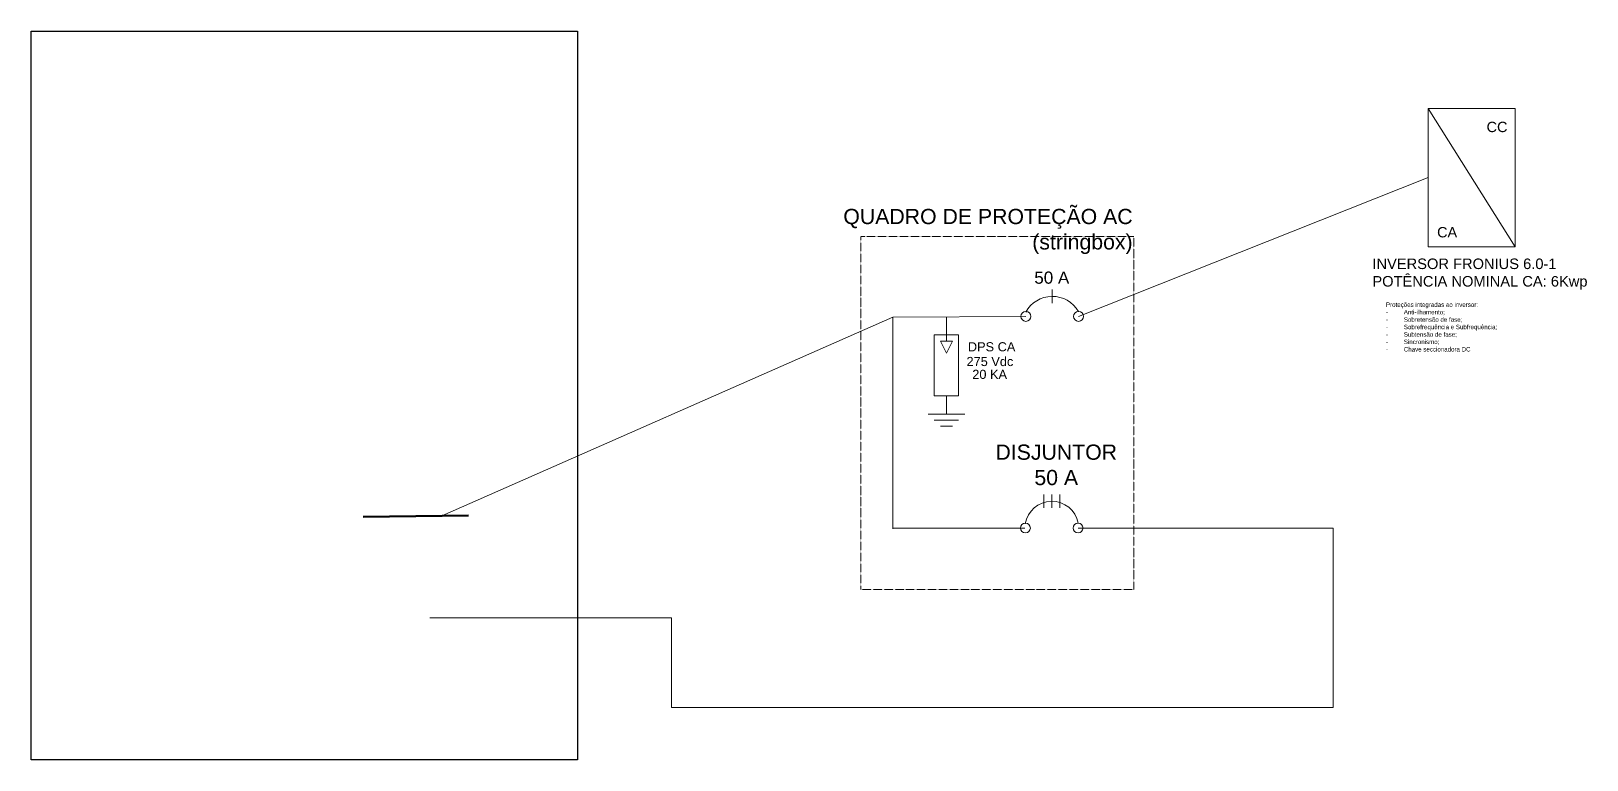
# Model space of a CAD drawing. Header units: centimetres. Extents: x -31425 to 547589, y -58792 to 172981.
# Drawn here: x 258980 to 547589, y -15979 to 119142 of the extents above; entities that cross this region are included whole.
import ezdxf
from ezdxf.enums import TextEntityAlignment as Align

# ---------------------------------------------------------------- set-up
doc = ezdxf.new("R2010")
doc.units = ezdxf.units.CM
doc.linetypes.add('ACAD_ISO03W100', pattern=[30, 12, -18])
doc.layers.get('0').update_dxf_attribs({"color": 4})
for name, color, linetype in [('01', 1, 'Continuous'), ('Texto', 2, 'Continuous'), ('WY-ELE-DIAGRAMA', 2, 'Continuous'), ('WY-ELE-DIAGRAMAS-TEXTO', 2, 'Continuous')]:
    doc.layers.add(name, color=color, linetype=linetype)
doc.styles.add('arial', font='arial.ttf')
doc.styles.add('STANDARD-0.1', font='arial.ttf', dxfattribs={"height": 0.1})
picture_1 = doc.add_image_def('image4.jpeg', size_in_pixel=(864, 1152))

msp = doc.modelspace()

# ---------------------------------------------------------------- texts
at = {"color": 1, "lineweight": 9, "insert": (510320.701, 68836.457), "char_height": 827.13641, "attachment_point": 1}
msp.add_mtext_dynamic_manual_height_columns('Proteções integradas ao inversor:\\P-^IAnti-ilhamento;\\P-^ISobretensão de fase;\\P-^ISobrefrequência e Subfrequência;\\P-^ISubtensão de fase;\\P-^ISincronismo;\\P-^IChave seccionadora DC', width=323.515, gutter_width=12.5, heights=[160.371], dxfattribs=at).dxf.set("width", 31057.43982)
at = {"layer": 'Texto', "color": 251, "lineweight": 9, "style": 'arial'}
for s, p in [('DPS CA', (437161.364, 59767.152)), ('275 Vdc', (436848.337, 57037.479)), ('20 KA', (436797.088, 54656.697))]:
    msp.add_text(s, height=1693.44, dxfattribs=at).set_placement(p, align=Align.CENTER)
at = {"layer": 'WY-ELE-DIAGRAMAS-TEXTO', "color": 251, "lineweight": 9, "style": 'STANDARD-0.1'}
for s, insert, char_height, width, attachment_point in [('CC', (528984.154, 102336.197), 1919.232, 84450.20976, 1), ('\\pxt24;QUADRO DE PROTEÇÃO AC (stringbox)', (463319.444, 86184.486), 2822.4, 53976.83793, 3), ('CA', (519800.922, 82817.096), 1919.232, 84450.20976, 1), ('INVERSOR FRONIUS 6.0-1\\PPOTÊNCIA NOMINAL CA: 6Kwp', (507797.295, 76976.093), 1947.456, 56385.53771, 1), ('50 A', (448324.522, 74564.287), 2257.92, 14556.3451, 2), ('DISJUNTOR\\P50 A', (449150.721, 42489.124), 2822.4, 18195.43138, 2)]:
    msp.add_mtext(s, dxfattribs=dict(at, insert=insert, char_height=char_height, width=width, attachment_point=attachment_point))

# ---------------------------------------------------------------- linework, layer by layer
at = {"color": 7, "linetype": 'Continuous', "lineweight": 9}
for p, q in [((428784.741, 61677.044), (428784.741, 66192.884)), ((428784.741, 48129.524), (428784.741, 51516.404)), ((425397.861, 48129.524), (432171.621, 48129.524)), ((426526.821, 47000.564), (431042.661, 47000.564)), ((427655.781, 45871.604), (429913.701, 45871.604))]:
    msp.add_line(p, q, dxfattribs=at)
at = {"color": 251, "linetype": 'ACAD_ISO03W100', "lineweight": 9, "ltscale": 4}
msp.add_lwpolyline([(412878.216, 81060.224), (412878.216, 15636.21), (463531.366, 15636.21), (463531.366, 81060.224)], close=True, dxfattribs=at)
at = {"color": 7, "linetype": 'Continuous', "lineweight": 9}
for points in [[(426526.821, 51516.404), (426526.821, 62806.004), (431042.661, 62806.004), (431042.661, 51516.404)], [(427655.781, 61677.044), (429913.701, 61677.044), (428784.741, 59419.124)]]:
    msp.add_lwpolyline(points, close=True, dxfattribs=at)
at = {"linetype": 'Continuous', "lineweight": 9}
for centre in [(443517.475, 66247.049), (453287.321, 66247.049), (443435.905, 27008.084), (453205.752, 27008.084)]:
    msp.add_circle(centre, 915.923, dxfattribs=at)
at = {"lineweight": 9}
for centre, radius, start, end in [((448426.676, 64343.164), 5619.359, 30.11933088, 151.34184393), ((448320.828, 27008.084), 4970.049, 10.61965528, 170.84151953)]:
    msp.add_arc(centre, radius, start, end, dxfattribs=at)
at = {"layer": '01', "color": 30, "lineweight": 5}
for p, q in [((518169.647, 91972.643), (453287.321, 66247.049)), ((335192.057, 29286.084), (418825.827, 66112.649)), ((443517.475, 66247.049), (418825.827, 66112.649)), ((453205.752, 27008.084), (500508.838, 27008.084)), ((500508.838, 27008.084), (500508.838, -6275.199)), ((377791.03, 10351.085), (332926.455, 10351.085)), ((377791.03, -6275.199), (377791.03, 10351.085)), ((500508.838, -6275.199), (377791.03, -6275.199))]:
    msp.add_line(p, q, dxfattribs=at)
at = {"layer": '01', "color": 1, "lineweight": 5}
for p, q in [((418825.827, 66112.649), (418825.827, 26873.684)), ((443350.779, 27008.084), (418825.827, 27008.084))]:
    msp.add_line(p, q, dxfattribs=at)
at = {"layer": '01', "color": 250, "lineweight": 50}
msp.add_line((320581.366, 29088.643), (340110.652, 29352.552), dxfattribs=at)
at = {"layer": 'WY-ELE-DIAGRAMA', "color": 1, "lineweight": 9}
msp.add_line((534271.712, 79154.073), (518169.647, 104791.213), dxfattribs=at)
at = {"layer": 'WY-ELE-DIAGRAMA', "color": 251, "lineweight": 9}
for p, q in [((448402.398, 71217.099), (448402.398, 68707.841)), ((446827.995, 33232.762), (446827.995, 30723.505)), ((448320.828, 33232.762), (448320.828, 30723.505)), ((449813.674, 33232.762), (449813.674, 30723.505))]:
    msp.add_line(p, q, dxfattribs=at)
at = {"layer": 'WY-ELE-DIAGRAMA', "color": 1, "lineweight": 9}
msp.add_lwpolyline([(518169.647, 104791.213), (534271.712, 104791.213), (534271.712, 79154.073), (518169.647, 79154.073)], close=True, dxfattribs=at)

msp.set_redraw_order([(e.dxf.handle, doc.entitydb.next_handle()) for e in msp.query("TEXT MTEXT ATTDEF DIMENSION ARC_DIMENSION")])  # texts and dimensions are drawn at this point

# ---------------------------------------------------------------- pictures from other files: only their frames are drawn
at = {"layer": '01'}
image = msp.add_image(picture_1, insert=(258979.833, -15979.362), size_in_units=(101341.157, 135121.543), dxfattribs=at)

doc.saveas('drawing.dxf')
